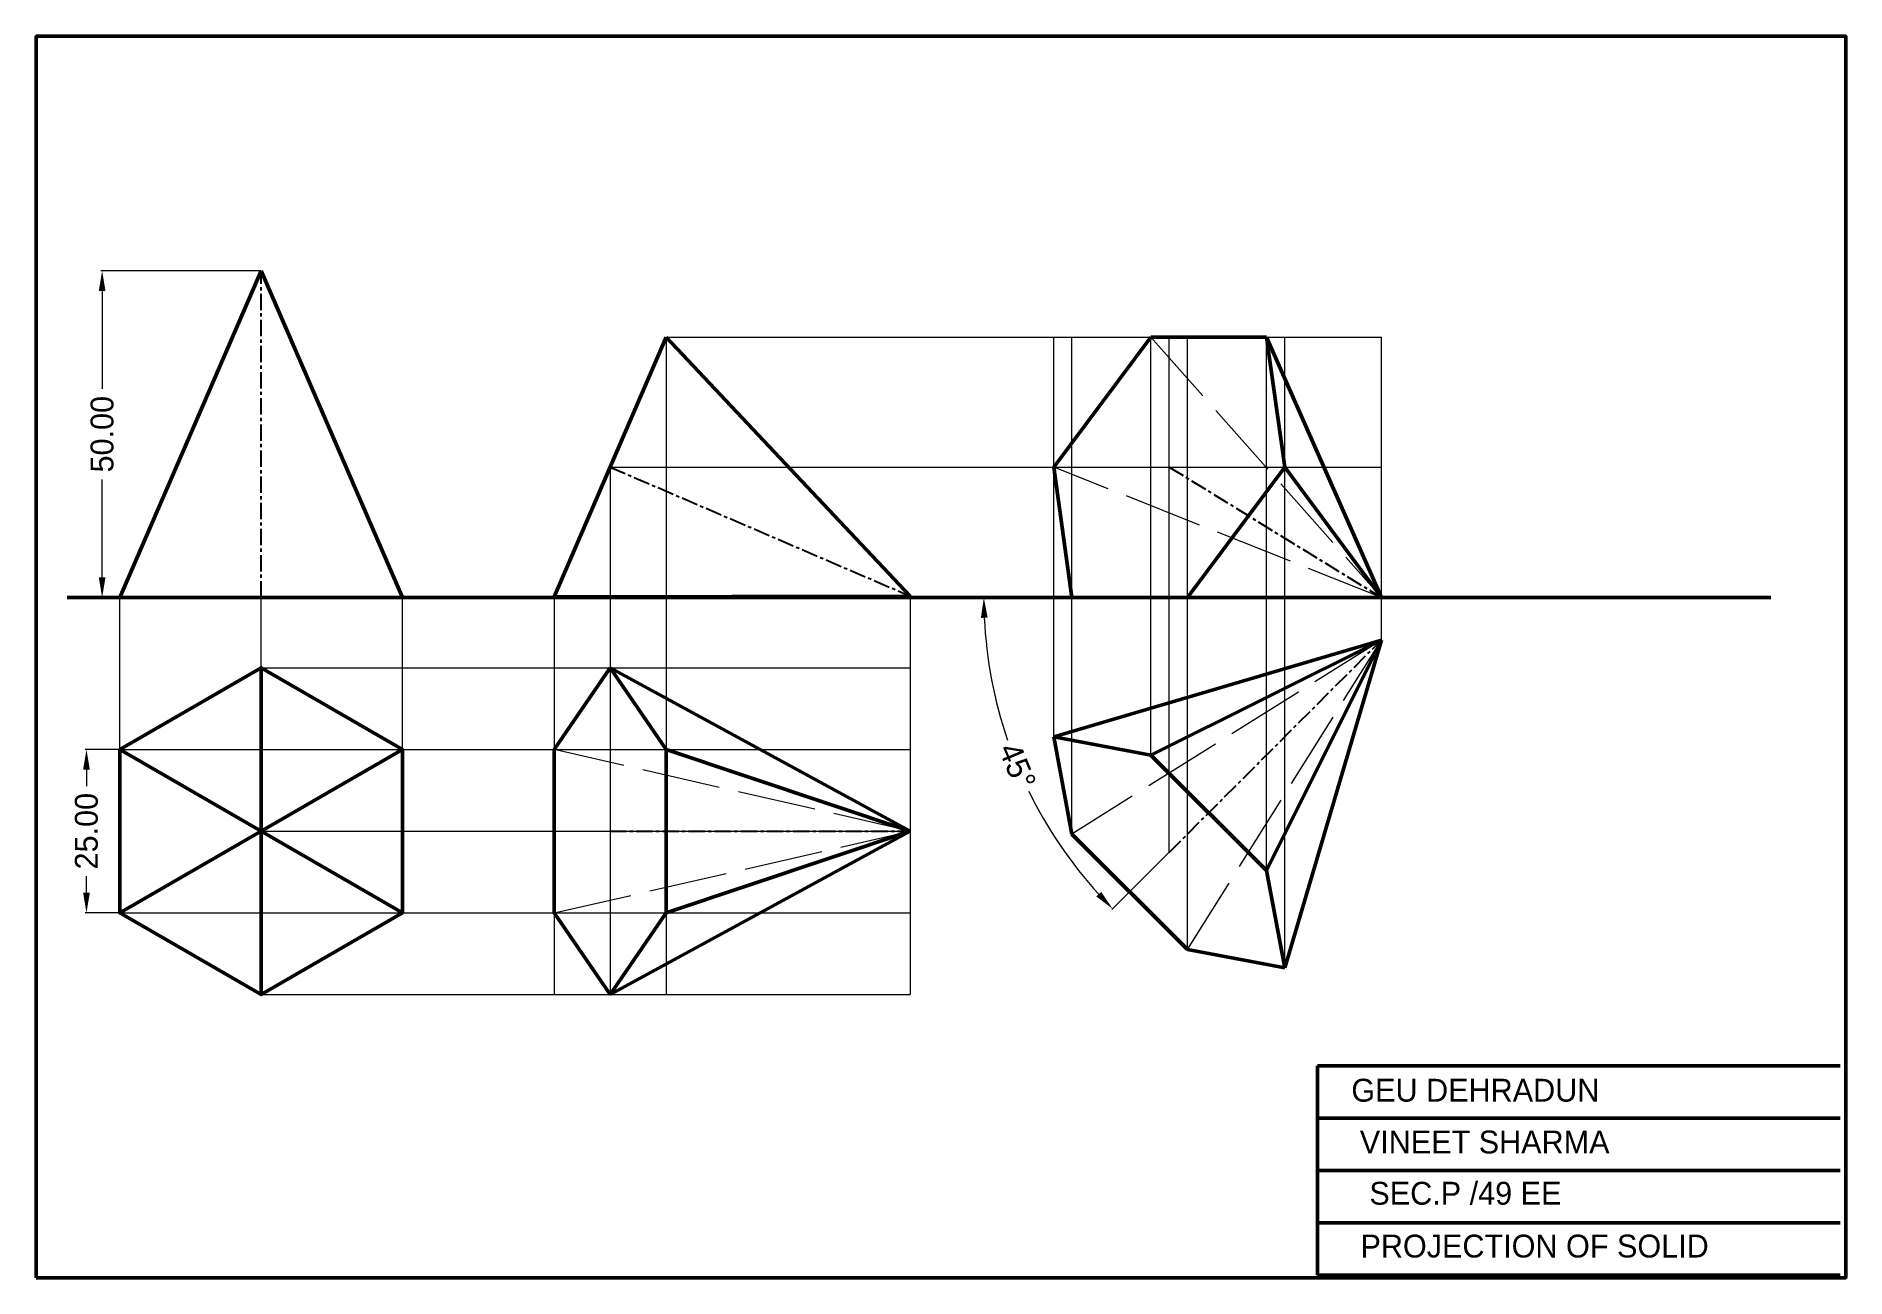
# Model space of a CAD drawing. Header units: millimetres. Extents: x 32 to 3196, y 55 to 542.
# Drawn here: x 45.8 to 322.8, y 71 to 261 of the extents above; entities that cross this region are included whole.
import ezdxf

# ---------------------------------------------------------------- set-up
doc = ezdxf.new("R2010")
doc.units = ezdxf.units.MM
doc.header["$MEASUREMENT"] = 0
doc.linetypes.add('ACAD_ISO02W100', pattern=[15, 12, -3])
doc.linetypes.add('CENTERX2', pattern=[4, 2.5, -0.5, 0.5, -0.5])
for name, color, linetype, lineweight in [('Layer1', 7, 'Continuous', 50), ('Layer2', 150, 'Continuous', 13), ('Layer4', 1, 'ACAD_ISO02W100', 13)]:
    doc.layers.add(name, color=color, linetype=linetype, lineweight=lineweight)
doc.layers.add('Layer3', color=7, linetype='CENTERX2')
doc.styles.get("Standard").update_dxf_attribs({"font": 'comicbd.ttf', "height": 3.5})
doc.dimstyles.get("Standard").update_dxf_attribs({"dimtxt": 3.5, "dimasz": 3.1, "dimexe": 0.18, "dimexo": 0.0625, "dimgap": 0.09, "dimtad": 0, "dimtoh": 1, "dimzin": 0, "dimdsep": 46, "dimtxsty": 'Standard', "dimcen": 0.09, "dimclrd": 4, "dimclre": 4, "dimclrt": 4, "dimadec": 0, "dimazin": 0, "dimtfac": 1, "dimtofl": 0, "dimtmove": 0, "dimatfit": 3, "dimfxl": 1, "dimtolj": 1, "dimtzin": 0, "dimlwd": 13, "dimlwe": 13, "dimarcsym": 0})

msp = doc.modelspace()

# ---------------------------------------------------------------- texts
at = {"layer": 'Layer1', "char_height": 3.5, "attachment_point": 1}
for s, width, insert in [('GEU DEHRADUN', 74.81625, (247.142, 101.448)), ('VINEET SHARMA ', 73.52032, (248.438, 93.523)), ('SEC.P /49 EE', 76.11219, (249.908, 85.682)), ('PROJECTION OF SOLID ', 80, (248.542, 77.6))]:
    msp.add_mtext_dynamic_manual_height_columns(s, width=width, gutter_width=17.5, heights=[0], dxfattribs=dict(at, insert=insert))

# ---------------------------------------------------------------- blocks, each defined once
blk = doc.blocks.new('*D16')
at = {"layer": 'Defpoints', "color": 0, "transparency": 16777216}
for p in [(58.63, 151.84), (53.53, 126.84), (58.63, 126.84)]:
    blk.add_point(p, dxfattribs=at)
at = {"layer": 'Layer1', "color": 4, "linetype": 'Continuous', "lineweight": 13, "transparency": 16777216}
for p, q in [((58.56, 151.84), (53.35, 151.84)), ((53.53, 148.74), (53.53, 146.21)), ((53.53, 129.94), (53.53, 132.46)), ((58.56, 126.84), (53.35, 126.84))]:
    blk.add_line(p, q, dxfattribs=at)
at = {"layer": 'Layer1', "color": 4, "transparency": 16777216}
for points in [[(53.01, 148.74), (54.05, 148.74), (53.53, 151.84)], [(53.01, 129.94), (54.05, 129.94), (53.53, 126.84)]]:
    blk.add_solid(points, dxfattribs=at)
at = {"layer": 'Layer1', "color": 4, "transparency": 16777216, "insert": (53.53, 139.34), "char_height": 3.5, "attachment_point": 5, "rotation": 90}
blk.add_mtext('\\A1;25.00', dxfattribs=at)
blk = doc.blocks.new('*D17')
at = {"layer": 'Defpoints', "color": 0, "transparency": 16777216}
for p in [(55.93, 225.09), (80.28, 225.09), (80.28, 175.09)]:
    blk.add_point(p, dxfattribs=at)
at = {"layer": 'Layer1', "color": 4, "linetype": 'Continuous', "lineweight": 13, "transparency": 16777216}
for p, q in [((80.22, 225.09), (55.75, 225.09)), ((55.93, 221.99), (55.93, 207.02)), ((55.93, 178.19), (55.93, 193.17)), ((80.22, 175.09), (55.75, 175.09))]:
    blk.add_line(p, q, dxfattribs=at)
at = {"layer": 'Layer1', "color": 4, "transparency": 16777216}
for points in [[(55.41, 221.99), (56.44, 221.99), (55.93, 225.09)], [(55.41, 178.19), (56.44, 178.19), (55.93, 175.09)]]:
    blk.add_solid(points, dxfattribs=at)
at = {"layer": 'Layer1', "color": 4, "transparency": 16777216, "insert": (55.93, 200.09), "char_height": 3.5, "attachment_point": 5, "rotation": 90}
blk.add_mtext('\\A1;50.00', dxfattribs=at)
blk = doc.blocks.new('*D18')
at = {"layer": 'Defpoints', "color": 0, "transparency": 16777216}
for p in [(204.38, 175.09), (222.06, 175.09), (251.75, 168.58), (193.18, 157.66), (219.27, 136.1)]:
    blk.add_point(p, dxfattribs=at)
at = {"layer": 'Layer3', "color": 4, "linetype": 'Continuous', "lineweight": 13, "transparency": 16777216}
for p, q in [((204.32, 175.09), (190.71, 175.09)), ((219.22, 136.06), (210.49, 127.33))]:
    blk.add_line(p, q, dxfattribs=at)
for start, end in [(182.6365, 198.907), (206.093, 222.3635)]:
    blk.add_arc((258.26, 175.09), 67.37, start, end, dxfattribs=at)
at = {"layer": 'Layer3', "color": 4, "transparency": 16777216}
for points in [[(190.44, 171.98), (191.47, 172.01), (190.89, 175.09)], [(208.85, 130.05), (208.11, 129.34), (210.62, 127.45)]]:
    blk.add_solid(points, dxfattribs=at)
at = {"layer": 'Layer3', "color": 4, "transparency": 16777216, "insert": (196.02, 149.31), "char_height": 3.5, "attachment_point": 5, "rotation": 292.5}
blk.add_mtext('\\A1;45°', dxfattribs=at)

# ---------------------------------------------------------------- dimensions: what is measured, and where the dimension line sits
at = {"layer": 'Layer1'}
for base, p1, p2, picture, middle in [((55.926, 225.094), (80.278, 175.094), (80.278, 225.094), '*D17', (55.926, 200.094)), ((53.531, 126.837), (58.627, 151.837), (58.627, 126.837), '*D16', (53.531, 139.337))]:
    dim = msp.add_linear_dim(base=base, p1=p1, p2=p2, angle=90, dimstyle='Standard', dxfattribs=at)
    dim.commit()
    dim.dimension.update_dxf_attribs({"geometry": picture, "text_midpoint": middle})
at = {"layer": 'Layer3'}
dim = msp.add_angular_dim_2l(base=(193.182, 157.657), line1=((219.268, 136.102), (251.749, 168.582)), line2=((222.06, 175.094), (204.382, 175.094)), dimstyle='Standard', dxfattribs=at)
dim.commit()
dim.dimension.update_dxf_attribs({"geometry": '*D18', "text_midpoint": (196.015, 149.311)})

# ---------------------------------------------------------------- linework, layer by layer
at = {"layer": 'Layer1'}
for p, q in [((58.627, 175.094), (80.278, 225.094)), ((80.278, 225.094), (101.928, 175.094)), ((125.141, 175.178), (142.243, 214.959)), ((142.243, 214.959), (179.627, 175.32)), ((201.59, 195.068), (216.476, 214.959)), ((216.476, 214.959), (234.153, 214.959)), ((234.153, 214.959), (236.946, 195.068)), ((234.153, 214.959), (251.749, 175.094)), ((204.382, 175.094), (201.59, 195.068)), ((201.59, 195.068), (201.59, 195.068)), ((236.946, 195.068), (222.06, 175.094)), ((251.749, 175.094), (236.946, 195.068)), ((50.582, 175.094), (311.372, 175.094)), ((101.928, 175.094), (58.627, 175.094)), ((179.627, 175.32), (125.141, 175.178)), ((222.06, 175.094), (204.382, 175.094)), ((201.59, 153.779), (251.749, 168.582)), ((216.476, 150.987), (251.749, 168.582)), ((251.749, 168.582), (234.153, 133.31)), ((251.749, 168.582), (236.946, 118.424)), ((80.278, 114.337), (80.278, 164.337)), ((133.692, 164.337), (125.141, 151.837)), ((142.243, 151.837), (133.692, 164.337)), ((133.692, 164.337), (179.627, 139.337)), ((216.476, 150.987), (201.59, 153.779)), ((201.59, 153.779), (204.382, 138.894)), ((101.928, 126.837), (58.627, 151.837)), ((58.627, 126.837), (101.928, 151.837)), ((125.141, 151.837), (125.141, 126.837)), ((142.243, 126.837), (142.243, 151.837)), ((142.243, 151.837), (179.627, 139.337)), ((234.153, 133.31), (216.476, 150.987)), ((179.627, 139.337), (133.692, 114.337)), ((179.627, 139.337), (142.243, 126.837)), ((204.382, 138.894), (222.06, 121.216)), ((236.946, 118.424), (234.153, 133.31)), ((125.141, 126.837), (133.692, 114.337)), ((133.692, 114.337), (142.243, 126.837)), ((222.06, 121.216), (236.946, 118.424)), ((241.958, 103.419), (321.958, 103.419)), ((241.958, 95.419), (241.958, 103.419)), ((241.958, 95.419), (321.958, 95.419)), ((241.958, 95.419), (241.958, 71.419)), ((241.958, 87.419), (321.958, 87.419)), ((241.958, 79.419), (321.958, 79.419)), ((241.958, 71.419), (321.958, 71.419))]:
    msp.add_line(p, q, dxfattribs=at)
for points in [[(45.833, 70.994), (322.833, 70.994), (322.833, 260.994), (45.833, 260.994)], [(101.928, 126.837), (101.928, 151.837), (80.278, 164.337), (58.627, 151.837), (58.627, 126.837), (80.278, 114.337)]]:
    msp.add_lwpolyline(points, close=True, dxfattribs=at)
at = {"layer": 'Layer2'}
for p, q in [((142.243, 214.959), (142.243, 114.337)), ((142.243, 214.959), (251.749, 214.959)), ((201.59, 153.779), (201.59, 214.959)), ((204.382, 138.894), (204.382, 214.959)), ((216.476, 150.987), (216.476, 214.959)), ((219.268, 136.102), (219.268, 214.959)), ((222.06, 121.216), (222.06, 214.959)), ((234.153, 133.31), (234.153, 214.959)), ((236.946, 118.424), (236.946, 214.959)), ((251.749, 168.582), (251.749, 214.959)), ((133.692, 195.068), (133.692, 114.337)), ((133.692, 195.068), (251.749, 195.068)), ((58.627, 151.837), (58.627, 175.094)), ((80.278, 164.337), (80.278, 175.094)), ((101.928, 151.837), (101.928, 175.094)), ((125.141, 175.178), (125.141, 114.337)), ((179.627, 175.32), (179.627, 114.337)), ((80.278, 164.337), (179.627, 164.337)), ((58.627, 151.837), (179.627, 151.837)), ((80.278, 139.337), (179.627, 139.337)), ((58.627, 126.837), (179.627, 126.837)), ((80.278, 114.337), (179.627, 114.337))]:
    msp.add_line(p, q, dxfattribs=at)
at = {"layer": 'Layer3'}
for p, q in [((80.278, 175.094), (80.278, 225.094)), ((133.692, 195.068), (179.627, 175.32)), ((219.268, 195.068), (251.749, 175.094)), ((219.268, 136.102), (251.749, 168.582)), ((133.692, 139.337), (179.627, 139.337))]:
    msp.add_line(p, q, dxfattribs=at)
at = {"layer": 'Layer4'}
for p, q in [((216.476, 214.959), (251.749, 175.094)), ((251.749, 175.094), (201.59, 195.068)), ((251.749, 168.582), (204.382, 138.894)), ((222.06, 121.216), (251.749, 168.582)), ((179.627, 139.337), (125.141, 151.837)), ((125.141, 126.837), (179.627, 139.337))]:
    msp.add_line(p, q, dxfattribs=at)

msp.set_redraw_order([(e.dxf.handle, doc.entitydb.next_handle()) for e in msp.query("TEXT MTEXT ATTDEF DIMENSION ARC_DIMENSION")])  # texts and dimensions are drawn at this point

doc.saveas('drawing.dxf')
